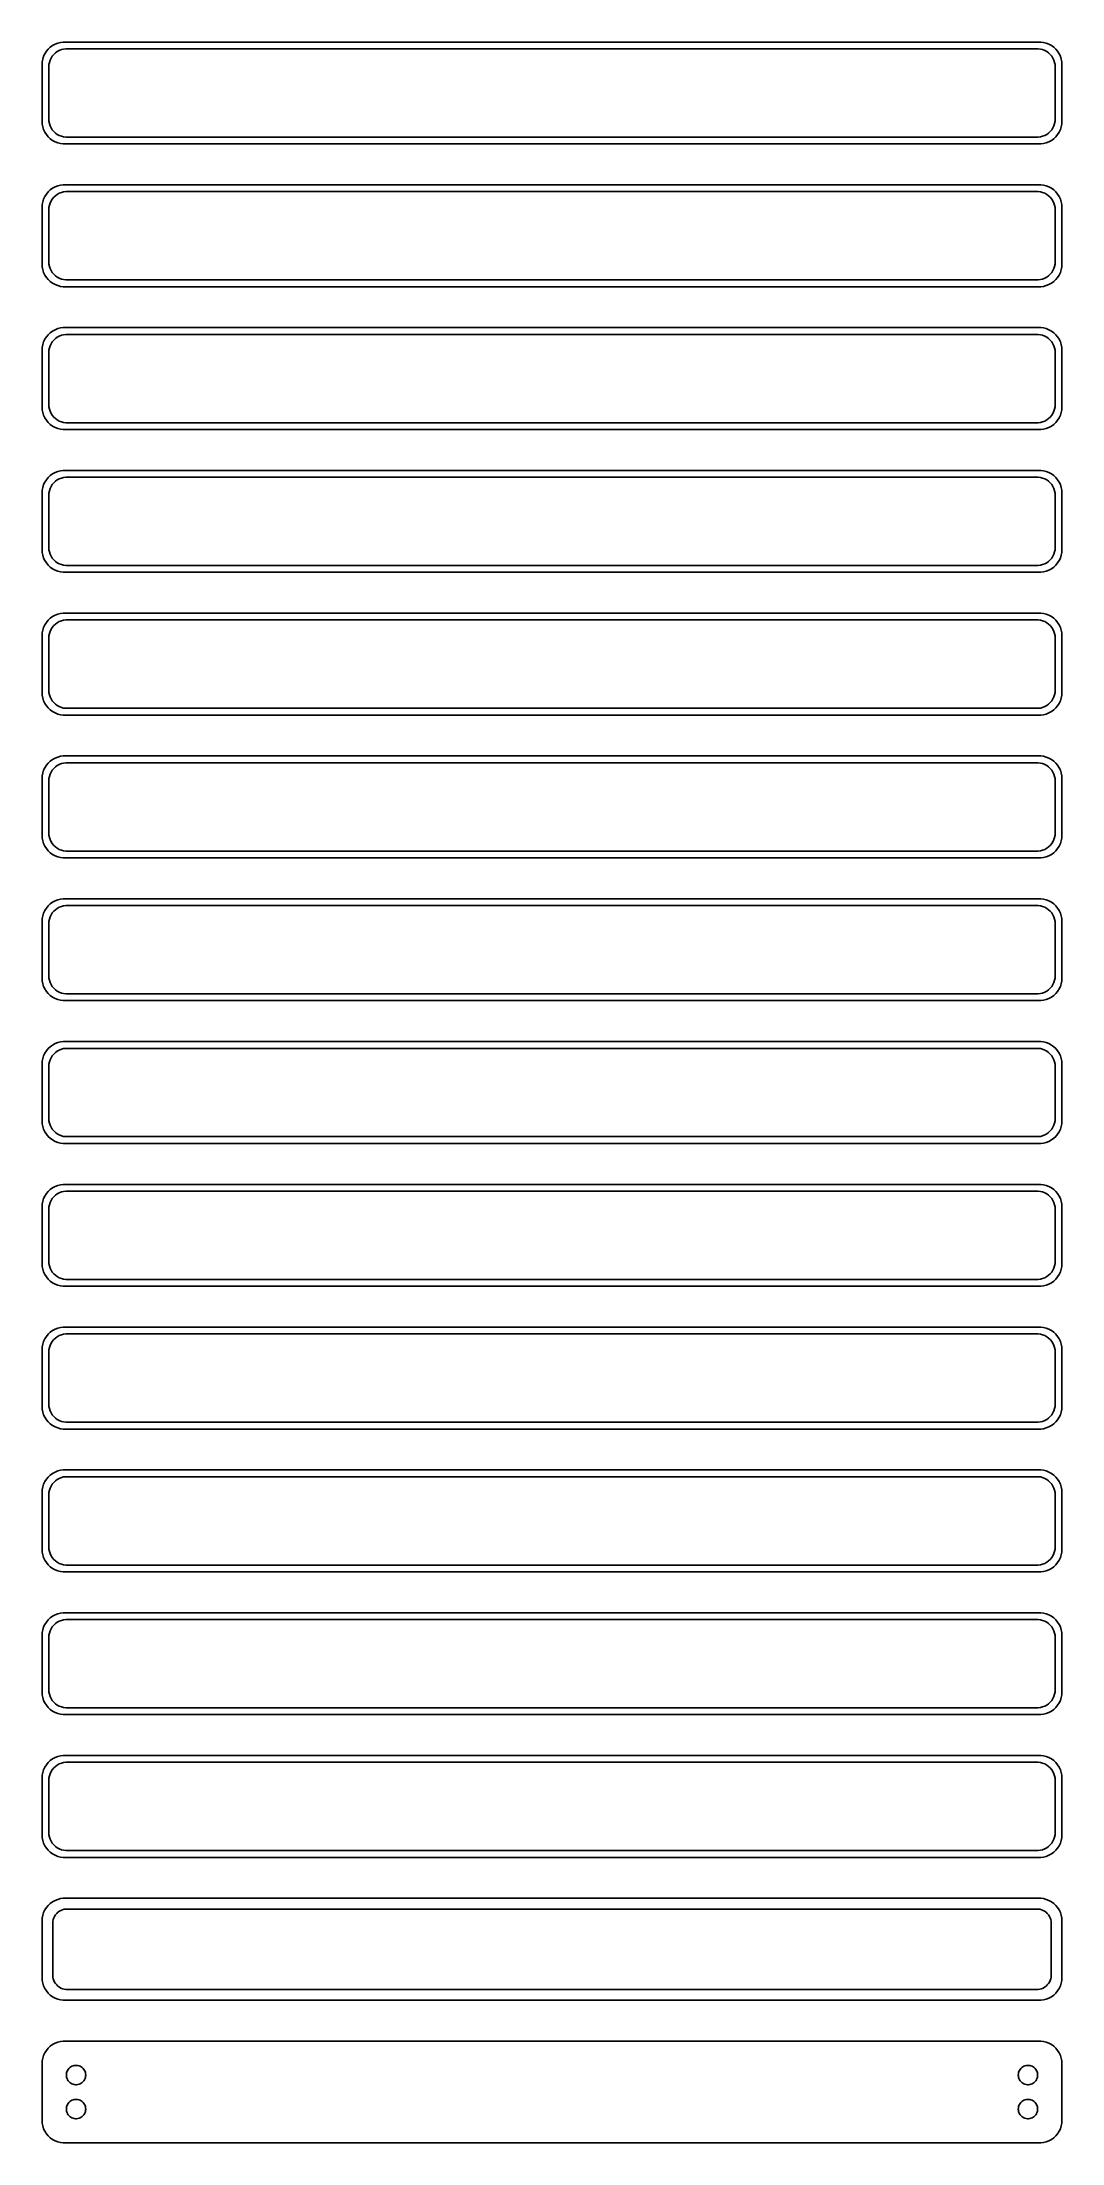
# Model space of a CAD drawing. Header units: metres. Extents: x -112 to 112, y 461 to 925.
import ezdxf

# ---------------------------------------------------------------- set-up
doc = ezdxf.new("R2010")
doc.units = ezdxf.units.M

msp = doc.modelspace()

# ---------------------------------------------------------------- linework, layer by layer
for p, q in [((-111.545, 922.689), (-111.882, 922.159)), ((-111.145, 923.173), (-111.545, 922.689)), ((-110.687, 923.603), (-111.145, 923.173)), ((-110.179, 923.972), (-110.687, 923.603)), ((-109.629, 924.274), (-110.179, 923.972)), ((-109.916, 921.988), (-109.55, 922.332)), ((-109.045, 924.505), (-109.629, 924.274)), ((-109.55, 922.332), (-109.143, 922.627)), ((-109.143, 922.627), (-108.703, 922.869)), ((-108.437, 924.661), (-109.045, 924.505)), ((-108.703, 922.869), (-108.236, 923.054)), ((-107.814, 924.74), (-108.437, 924.661)), ((-108.236, 923.054), (-107.75, 923.179)), ((107.814, 924.74), (-107.814, 924.74)), ((-107.75, 923.179), (-107.251, 923.242)), ((-107.251, 923.242), (107.251, 923.242)), ((107.251, 923.242), (107.75, 923.179)), ((107.75, 923.179), (108.236, 923.054)), ((108.437, 924.661), (107.814, 924.74)), ((108.236, 923.054), (108.703, 922.869)), ((109.045, 924.505), (108.437, 924.661)), ((108.703, 922.869), (109.143, 922.627)), ((109.629, 924.274), (109.045, 924.505)), ((109.143, 922.627), (109.55, 922.332)), ((109.55, 922.332), (109.916, 921.988)), ((110.179, 923.972), (109.629, 924.274)), ((110.687, 923.603), (110.179, 923.972)), ((111.145, 923.173), (110.687, 923.603)), ((111.545, 922.689), (111.145, 923.173)), ((111.882, 922.159), (111.545, 922.689)), ((-112.461, 920.377), (-112.5, 919.75)), ((-112.5, 919.75), (-112.5, 907.25)), ((-112.343, 920.993), (-112.461, 920.377)), ((-112.149, 921.591), (-112.343, 920.993)), ((-111.882, 922.159), (-112.149, 921.591)), ((-111, 919.25), (-110.968, 919.751)), ((-111, 907.75), (-111, 919.25)), ((-110.968, 919.751), (-110.874, 920.245)), ((-110.874, 920.245), (-110.719, 920.722)), ((-110.719, 920.722), (-110.505, 921.177)), ((-110.505, 921.177), (-110.236, 921.601)), ((-110.236, 921.601), (-109.916, 921.988)), ((109.916, 921.988), (110.236, 921.601)), ((110.236, 921.601), (110.505, 921.177)), ((110.505, 921.177), (110.719, 920.722)), ((110.719, 920.722), (110.874, 920.245)), ((110.874, 920.245), (110.968, 919.751)), ((110.968, 919.751), (111, 919.25)), ((111, 919.25), (111, 907.75)), ((112.149, 921.591), (111.882, 922.159)), ((112.343, 920.993), (112.149, 921.591)), ((112.461, 920.377), (112.343, 920.993)), ((112.5, 919.75), (112.461, 920.377)), ((112.5, 907.25), (112.5, 919.75)), ((-112.5, 907.25), (-112.461, 906.623)), ((-112.461, 906.623), (-112.343, 906.007)), ((-112.343, 906.007), (-112.149, 905.409)), ((-112.149, 905.409), (-111.882, 904.841)), ((-111.882, 904.841), (-111.545, 904.311)), ((-111.545, 904.311), (-111.145, 903.827)), ((-111.145, 903.827), (-110.687, 903.397)), ((-110.968, 907.249), (-111, 907.75)), ((-110.874, 906.755), (-110.968, 907.249)), ((-110.719, 906.278), (-110.874, 906.755)), ((-110.505, 905.823), (-110.719, 906.278)), ((-110.236, 905.399), (-110.505, 905.823)), ((-109.916, 905.012), (-110.236, 905.399)), ((-109.55, 904.668), (-109.916, 905.012)), ((-109.143, 904.373), (-109.55, 904.668)), ((-108.703, 904.131), (-109.143, 904.373)), ((-108.236, 903.946), (-108.703, 904.131)), ((-107.75, 903.821), (-108.236, 903.946)), ((-107.251, 903.758), (-107.75, 903.821)), ((107.75, 903.821), (107.251, 903.758)), ((108.236, 903.946), (107.75, 903.821)), ((108.703, 904.131), (108.236, 903.946)), ((109.143, 904.373), (108.703, 904.131)), ((109.55, 904.668), (109.143, 904.373)), ((109.916, 905.012), (109.55, 904.668)), ((110.236, 905.399), (109.916, 905.012)), ((110.505, 905.823), (110.236, 905.399)), ((110.719, 906.278), (110.505, 905.823)), ((110.687, 903.397), (111.145, 903.827)), ((110.874, 906.755), (110.719, 906.278)), ((110.968, 907.249), (110.874, 906.755)), ((111, 907.75), (110.968, 907.249)), ((111.145, 903.827), (111.545, 904.311)), ((111.545, 904.311), (111.882, 904.841)), ((111.882, 904.841), (112.149, 905.409)), ((112.149, 905.409), (112.343, 906.007)), ((112.343, 906.007), (112.461, 906.623)), ((112.461, 906.623), (112.5, 907.25)), ((-110.687, 903.397), (-110.179, 903.028)), ((-110.179, 903.028), (-109.629, 902.726)), ((-109.629, 902.726), (-109.045, 902.495)), ((-109.045, 902.495), (-108.437, 902.339)), ((-108.437, 902.339), (-107.814, 902.26)), ((-107.814, 902.26), (107.814, 902.26)), ((107.251, 903.758), (-107.251, 903.758)), ((107.814, 902.26), (108.437, 902.339)), ((108.437, 902.339), (109.045, 902.495)), ((109.045, 902.495), (109.629, 902.726)), ((109.629, 902.726), (110.179, 903.028)), ((110.179, 903.028), (110.687, 903.397)), ((-112.149, 890.091), (-112.343, 889.493)), ((-111.882, 890.659), (-112.149, 890.091)), ((-111.545, 891.189), (-111.882, 890.659)), ((-111.145, 891.673), (-111.545, 891.189)), ((-110.687, 892.103), (-111.145, 891.673)), ((-110.179, 892.472), (-110.687, 892.103)), ((-110.505, 889.677), (-110.236, 890.101)), ((-110.236, 890.101), (-109.916, 890.488)), ((-109.629, 892.774), (-110.179, 892.472)), ((-109.916, 890.488), (-109.55, 890.832)), ((-109.045, 893.005), (-109.629, 892.774)), ((-109.55, 890.832), (-109.143, 891.127)), ((-109.143, 891.127), (-108.703, 891.369)), ((-108.437, 893.161), (-109.045, 893.005)), ((-108.703, 891.369), (-108.236, 891.554)), ((-107.814, 893.24), (-108.437, 893.161)), ((-108.236, 891.554), (-107.75, 891.679)), ((107.814, 893.24), (-107.814, 893.24)), ((-107.75, 891.679), (-107.251, 891.742)), ((-107.251, 891.742), (107.251, 891.742)), ((107.251, 891.742), (107.75, 891.679)), ((107.75, 891.679), (108.236, 891.554)), ((108.437, 893.161), (107.814, 893.24)), ((108.236, 891.554), (108.703, 891.369)), ((109.045, 893.005), (108.437, 893.161)), ((108.703, 891.369), (109.143, 891.127)), ((109.629, 892.774), (109.045, 893.005)), ((109.143, 891.127), (109.55, 890.832)), ((109.55, 890.832), (109.916, 890.488)), ((110.179, 892.472), (109.629, 892.774)), ((109.916, 890.488), (110.236, 890.101)), ((110.687, 892.103), (110.179, 892.472)), ((110.236, 890.101), (110.505, 889.677)), ((111.145, 891.673), (110.687, 892.103)), ((111.545, 891.189), (111.145, 891.673)), ((111.882, 890.659), (111.545, 891.189)), ((112.149, 890.091), (111.882, 890.659)), ((112.343, 889.493), (112.149, 890.091)), ((-112.461, 888.877), (-112.5, 888.25)), ((-112.5, 888.25), (-112.5, 875.75)), ((-112.343, 889.493), (-112.461, 888.877)), ((-111, 887.75), (-110.968, 888.251)), ((-111, 876.25), (-111, 887.75)), ((-110.968, 888.251), (-110.874, 888.745)), ((-110.874, 888.745), (-110.719, 889.222)), ((-110.719, 889.222), (-110.505, 889.677)), ((110.505, 889.677), (110.719, 889.222)), ((110.719, 889.222), (110.874, 888.745)), ((110.874, 888.745), (110.968, 888.251)), ((110.968, 888.251), (111, 887.75)), ((111, 887.75), (111, 876.25)), ((112.461, 888.877), (112.343, 889.493)), ((112.5, 888.25), (112.461, 888.877)), ((112.5, 875.75), (112.5, 888.25)), ((-110.968, 875.749), (-111, 876.25)), ((111, 876.25), (110.968, 875.749)), ((-112.5, 875.75), (-112.461, 875.123)), ((-112.461, 875.123), (-112.343, 874.507)), ((-112.343, 874.507), (-112.149, 873.909)), ((-112.149, 873.909), (-111.882, 873.341)), ((-111.882, 873.341), (-111.545, 872.811)), ((-111.545, 872.811), (-111.145, 872.327)), ((-111.145, 872.327), (-110.687, 871.897)), ((-110.874, 875.255), (-110.968, 875.749)), ((-110.719, 874.778), (-110.874, 875.255)), ((-110.505, 874.323), (-110.719, 874.778)), ((-110.687, 871.897), (-110.179, 871.528)), ((-110.236, 873.899), (-110.505, 874.323)), ((-109.916, 873.512), (-110.236, 873.899)), ((-110.179, 871.528), (-109.629, 871.226)), ((-109.55, 873.168), (-109.916, 873.512)), ((-109.143, 872.873), (-109.55, 873.168)), ((-108.703, 872.631), (-109.143, 872.873)), ((-108.236, 872.446), (-108.703, 872.631)), ((-107.75, 872.321), (-108.236, 872.446)), ((-107.251, 872.258), (-107.75, 872.321)), ((107.251, 872.258), (-107.251, 872.258)), ((107.75, 872.321), (107.251, 872.258)), ((108.236, 872.446), (107.75, 872.321)), ((108.703, 872.631), (108.236, 872.446)), ((109.143, 872.873), (108.703, 872.631)), ((109.55, 873.168), (109.143, 872.873)), ((109.916, 873.512), (109.55, 873.168)), ((109.629, 871.226), (110.179, 871.528)), ((110.236, 873.899), (109.916, 873.512)), ((110.179, 871.528), (110.687, 871.897)), ((110.505, 874.323), (110.236, 873.899)), ((110.719, 874.778), (110.505, 874.323)), ((110.687, 871.897), (111.145, 872.327)), ((110.874, 875.255), (110.719, 874.778)), ((110.968, 875.749), (110.874, 875.255)), ((111.145, 872.327), (111.545, 872.811)), ((111.545, 872.811), (111.882, 873.341)), ((111.882, 873.341), (112.149, 873.909)), ((112.149, 873.909), (112.343, 874.507)), ((112.343, 874.507), (112.461, 875.123)), ((112.461, 875.123), (112.5, 875.75)), ((-109.629, 871.226), (-109.045, 870.995)), ((-109.045, 870.995), (-108.437, 870.839)), ((-108.437, 870.839), (-107.814, 870.76)), ((-107.814, 870.76), (107.814, 870.76)), ((107.814, 870.76), (108.437, 870.839)), ((108.437, 870.839), (109.045, 870.995)), ((109.045, 870.995), (109.629, 871.226)), ((-112.343, 857.993), (-112.461, 857.377)), ((-112.149, 858.591), (-112.343, 857.993)), ((-111.882, 859.159), (-112.149, 858.591)), ((-111.545, 859.689), (-111.882, 859.159)), ((-111.145, 860.173), (-111.545, 859.689)), ((-110.687, 860.603), (-111.145, 860.173)), ((-110.874, 857.245), (-110.719, 857.722)), ((-110.719, 857.722), (-110.505, 858.177)), ((-110.179, 860.972), (-110.687, 860.603)), ((-110.505, 858.177), (-110.236, 858.601)), ((-110.236, 858.601), (-109.916, 858.988)), ((-109.629, 861.274), (-110.179, 860.972)), ((-109.916, 858.988), (-109.55, 859.332)), ((-109.045, 861.505), (-109.629, 861.274)), ((-109.55, 859.332), (-109.143, 859.627)), ((-109.143, 859.627), (-108.703, 859.869)), ((-108.437, 861.661), (-109.045, 861.505)), ((-108.703, 859.869), (-108.236, 860.054)), ((-107.814, 861.74), (-108.437, 861.661)), ((-108.236, 860.054), (-107.75, 860.179)), ((107.814, 861.74), (-107.814, 861.74)), ((-107.75, 860.179), (-107.251, 860.242)), ((-107.251, 860.242), (107.251, 860.242)), ((107.251, 860.242), (107.75, 860.179)), ((107.75, 860.179), (108.236, 860.054)), ((108.437, 861.661), (107.814, 861.74)), ((108.236, 860.054), (108.703, 859.869)), ((109.045, 861.505), (108.437, 861.661)), ((108.703, 859.869), (109.143, 859.627)), ((109.629, 861.274), (109.045, 861.505)), ((109.143, 859.627), (109.55, 859.332)), ((109.55, 859.332), (109.916, 858.988)), ((110.179, 860.972), (109.629, 861.274)), ((109.916, 858.988), (110.236, 858.601)), ((110.687, 860.603), (110.179, 860.972)), ((110.236, 858.601), (110.505, 858.177)), ((110.505, 858.177), (110.719, 857.722)), ((111.145, 860.173), (110.687, 860.603)), ((110.719, 857.722), (110.874, 857.245)), ((111.545, 859.689), (111.145, 860.173)), ((111.882, 859.159), (111.545, 859.689)), ((112.149, 858.591), (111.882, 859.159)), ((112.343, 857.993), (112.149, 858.591)), ((112.461, 857.377), (112.343, 857.993)), ((-112.461, 857.377), (-112.5, 856.75)), ((-112.5, 856.75), (-112.5, 844.25)), ((-111, 856.25), (-110.968, 856.751)), ((-111, 844.75), (-111, 856.25)), ((-110.968, 856.751), (-110.874, 857.245)), ((110.874, 857.245), (110.968, 856.751)), ((110.968, 856.751), (111, 856.25)), ((111, 856.25), (111, 844.75)), ((112.5, 856.75), (112.461, 857.377)), ((112.5, 844.25), (112.5, 856.75)), ((-112.5, 844.25), (-112.461, 843.623)), ((-112.461, 843.623), (-112.343, 843.007)), ((-110.968, 844.249), (-111, 844.75)), ((-110.874, 843.755), (-110.968, 844.249)), ((-110.719, 843.278), (-110.874, 843.755)), ((110.874, 843.755), (110.719, 843.278)), ((110.968, 844.249), (110.874, 843.755)), ((111, 844.75), (110.968, 844.249)), ((112.343, 843.007), (112.461, 843.623)), ((112.461, 843.623), (112.5, 844.25)), ((-112.343, 843.007), (-112.149, 842.409)), ((-112.149, 842.409), (-111.882, 841.841)), ((-111.882, 841.841), (-111.545, 841.311)), ((-111.545, 841.311), (-111.145, 840.827)), ((-111.145, 840.827), (-110.687, 840.397)), ((-110.505, 842.823), (-110.719, 843.278)), ((-110.687, 840.397), (-110.179, 840.028)), ((-110.236, 842.399), (-110.505, 842.823)), ((-109.916, 842.012), (-110.236, 842.399)), ((-110.179, 840.028), (-109.629, 839.726)), ((-109.55, 841.668), (-109.916, 842.012)), ((-109.629, 839.726), (-109.045, 839.495)), ((-109.143, 841.373), (-109.55, 841.668)), ((-108.703, 841.131), (-109.143, 841.373)), ((-109.045, 839.495), (-108.437, 839.339)), ((-108.236, 840.946), (-108.703, 841.131)), ((-108.437, 839.339), (-107.814, 839.26)), ((-107.75, 840.821), (-108.236, 840.946)), ((-107.814, 839.26), (107.814, 839.26)), ((-107.251, 840.758), (-107.75, 840.821)), ((107.251, 840.758), (-107.251, 840.758)), ((107.75, 840.821), (107.251, 840.758)), ((108.236, 840.946), (107.75, 840.821)), ((107.814, 839.26), (108.437, 839.339)), ((108.703, 841.131), (108.236, 840.946)), ((108.437, 839.339), (109.045, 839.495)), ((109.143, 841.373), (108.703, 841.131)), ((109.045, 839.495), (109.629, 839.726)), ((109.55, 841.668), (109.143, 841.373)), ((109.916, 842.012), (109.55, 841.668)), ((109.629, 839.726), (110.179, 840.028)), ((110.236, 842.399), (109.916, 842.012)), ((110.179, 840.028), (110.687, 840.397)), ((110.505, 842.823), (110.236, 842.399)), ((110.719, 843.278), (110.505, 842.823)), ((110.687, 840.397), (111.145, 840.827)), ((111.145, 840.827), (111.545, 841.311)), ((111.545, 841.311), (111.882, 841.841)), ((111.882, 841.841), (112.149, 842.409)), ((112.149, 842.409), (112.343, 843.007)), ((-109.629, 829.774), (-110.179, 829.472)), ((-109.045, 830.005), (-109.629, 829.774)), ((-108.437, 830.161), (-109.045, 830.005)), ((-107.814, 830.24), (-108.437, 830.161)), ((107.814, 830.24), (-107.814, 830.24)), ((108.437, 830.161), (107.814, 830.24)), ((109.045, 830.005), (108.437, 830.161)), ((109.629, 829.774), (109.045, 830.005)), ((110.179, 829.472), (109.629, 829.774)), ((-112.461, 825.877), (-112.5, 825.25)), ((-112.5, 825.25), (-112.5, 812.75)), ((-112.343, 826.493), (-112.461, 825.877)), ((-112.149, 827.091), (-112.343, 826.493)), ((-111.882, 827.659), (-112.149, 827.091)), ((-111.545, 828.189), (-111.882, 827.659)), ((-111.145, 828.673), (-111.545, 828.189)), ((-110.687, 829.103), (-111.145, 828.673)), ((-111, 824.75), (-110.968, 825.251)), ((-110.968, 825.251), (-110.874, 825.745)), ((-110.874, 825.745), (-110.719, 826.222)), ((-110.719, 826.222), (-110.505, 826.677)), ((-110.179, 829.472), (-110.687, 829.103)), ((-110.505, 826.677), (-110.236, 827.101)), ((-110.236, 827.101), (-109.916, 827.488)), ((-109.916, 827.488), (-109.55, 827.832)), ((-109.55, 827.832), (-109.143, 828.127)), ((-109.143, 828.127), (-108.703, 828.369)), ((-108.703, 828.369), (-108.236, 828.554)), ((-108.236, 828.554), (-107.75, 828.679)), ((-107.75, 828.679), (-107.251, 828.742)), ((-107.251, 828.742), (107.251, 828.742)), ((107.251, 828.742), (107.75, 828.679)), ((107.75, 828.679), (108.236, 828.554)), ((108.236, 828.554), (108.703, 828.369)), ((108.703, 828.369), (109.143, 828.127)), ((109.143, 828.127), (109.55, 827.832)), ((109.55, 827.832), (109.916, 827.488)), ((109.916, 827.488), (110.236, 827.101)), ((110.687, 829.103), (110.179, 829.472)), ((110.236, 827.101), (110.505, 826.677)), ((110.505, 826.677), (110.719, 826.222)), ((111.145, 828.673), (110.687, 829.103)), ((110.719, 826.222), (110.874, 825.745)), ((110.874, 825.745), (110.968, 825.251)), ((110.968, 825.251), (111, 824.75)), ((111.545, 828.189), (111.145, 828.673)), ((111.882, 827.659), (111.545, 828.189)), ((112.149, 827.091), (111.882, 827.659)), ((112.343, 826.493), (112.149, 827.091)), ((112.461, 825.877), (112.343, 826.493)), ((112.5, 825.25), (112.461, 825.877)), ((112.5, 812.75), (112.5, 825.25)), ((-111, 813.25), (-111, 824.75)), ((111, 824.75), (111, 813.25)), ((-112.5, 812.75), (-112.461, 812.123)), ((-112.461, 812.123), (-112.343, 811.507)), ((-112.343, 811.507), (-112.149, 810.909)), ((-110.968, 812.749), (-111, 813.25)), ((-110.874, 812.255), (-110.968, 812.749)), ((-110.719, 811.778), (-110.874, 812.255)), ((-110.505, 811.323), (-110.719, 811.778)), ((-110.236, 810.899), (-110.505, 811.323)), ((110.505, 811.323), (110.236, 810.899)), ((110.719, 811.778), (110.505, 811.323)), ((110.874, 812.255), (110.719, 811.778)), ((110.968, 812.749), (110.874, 812.255)), ((111, 813.25), (110.968, 812.749)), ((112.149, 810.909), (112.343, 811.507)), ((112.343, 811.507), (112.461, 812.123)), ((112.461, 812.123), (112.5, 812.75)), ((-112.149, 810.909), (-111.882, 810.341)), ((-111.882, 810.341), (-111.545, 809.811)), ((-111.545, 809.811), (-111.145, 809.327)), ((-111.145, 809.327), (-110.687, 808.897)), ((-110.687, 808.897), (-110.179, 808.528)), ((-109.916, 810.512), (-110.236, 810.899)), ((-110.179, 808.528), (-109.629, 808.226)), ((-109.55, 810.168), (-109.916, 810.512)), ((-109.629, 808.226), (-109.045, 807.995)), ((-109.143, 809.873), (-109.55, 810.168)), ((-108.703, 809.631), (-109.143, 809.873)), ((-109.045, 807.995), (-108.437, 807.839)), ((-108.236, 809.446), (-108.703, 809.631)), ((-108.437, 807.839), (-107.814, 807.76)), ((-107.75, 809.321), (-108.236, 809.446)), ((-107.814, 807.76), (107.814, 807.76)), ((-107.251, 809.258), (-107.75, 809.321)), ((107.251, 809.258), (-107.251, 809.258)), ((107.75, 809.321), (107.251, 809.258)), ((108.236, 809.446), (107.75, 809.321)), ((107.814, 807.76), (108.437, 807.839)), ((108.703, 809.631), (108.236, 809.446)), ((108.437, 807.839), (109.045, 807.995)), ((109.143, 809.873), (108.703, 809.631)), ((109.045, 807.995), (109.629, 808.226)), ((109.55, 810.168), (109.143, 809.873)), ((109.916, 810.512), (109.55, 810.168)), ((109.629, 808.226), (110.179, 808.528)), ((110.236, 810.899), (109.916, 810.512)), ((110.179, 808.528), (110.687, 808.897)), ((110.687, 808.897), (111.145, 809.327)), ((111.145, 809.327), (111.545, 809.811)), ((111.545, 809.811), (111.882, 810.341)), ((111.882, 810.341), (112.149, 810.909)), ((-110.687, 797.603), (-111.145, 797.173)), ((-110.179, 797.972), (-110.687, 797.603)), ((-109.629, 798.274), (-110.179, 797.972)), ((-109.045, 798.505), (-109.629, 798.274)), ((-108.437, 798.661), (-109.045, 798.505)), ((-107.814, 798.74), (-108.437, 798.661)), ((107.814, 798.74), (-107.814, 798.74)), ((-107.75, 797.179), (-107.251, 797.242)), ((-107.251, 797.242), (107.251, 797.242)), ((107.251, 797.242), (107.75, 797.179)), ((108.437, 798.661), (107.814, 798.74)), ((109.045, 798.505), (108.437, 798.661)), ((109.629, 798.274), (109.045, 798.505)), ((110.179, 797.972), (109.629, 798.274)), ((110.687, 797.603), (110.179, 797.972)), ((111.145, 797.173), (110.687, 797.603)), ((-112.461, 794.377), (-112.5, 793.75)), ((-112.5, 793.75), (-112.5, 781.25)), ((-112.343, 794.993), (-112.461, 794.377)), ((-112.149, 795.591), (-112.343, 794.993)), ((-111.882, 796.159), (-112.149, 795.591)), ((-111.545, 796.689), (-111.882, 796.159)), ((-111.145, 797.173), (-111.545, 796.689)), ((-111, 793.25), (-110.968, 793.751)), ((-111, 781.75), (-111, 793.25)), ((-110.968, 793.751), (-110.874, 794.245)), ((-110.874, 794.245), (-110.719, 794.722)), ((-110.719, 794.722), (-110.505, 795.177)), ((-110.505, 795.177), (-110.236, 795.601)), ((-110.236, 795.601), (-109.916, 795.988)), ((-109.916, 795.988), (-109.55, 796.332)), ((-109.55, 796.332), (-109.143, 796.627)), ((-109.143, 796.627), (-108.703, 796.869)), ((-108.703, 796.869), (-108.236, 797.054)), ((-108.236, 797.054), (-107.75, 797.179)), ((107.75, 797.179), (108.236, 797.054)), ((108.236, 797.054), (108.703, 796.869)), ((108.703, 796.869), (109.143, 796.627)), ((109.143, 796.627), (109.55, 796.332)), ((109.55, 796.332), (109.916, 795.988)), ((109.916, 795.988), (110.236, 795.601)), ((110.236, 795.601), (110.505, 795.177)), ((110.505, 795.177), (110.719, 794.722)), ((110.719, 794.722), (110.874, 794.245)), ((110.874, 794.245), (110.968, 793.751)), ((110.968, 793.751), (111, 793.25)), ((111, 793.25), (111, 781.75)), ((111.545, 796.689), (111.145, 797.173)), ((111.882, 796.159), (111.545, 796.689)), ((112.149, 795.591), (111.882, 796.159)), ((112.343, 794.993), (112.149, 795.591)), ((112.461, 794.377), (112.343, 794.993)), ((112.5, 793.75), (112.461, 794.377)), ((112.5, 781.25), (112.5, 793.75)), ((-112.5, 781.25), (-112.461, 780.623)), ((-112.461, 780.623), (-112.343, 780.007)), ((-112.343, 780.007), (-112.149, 779.409)), ((-112.149, 779.409), (-111.882, 778.841)), ((-111.882, 778.841), (-111.545, 778.311)), ((-110.968, 781.249), (-111, 781.75)), ((-110.874, 780.755), (-110.968, 781.249)), ((-110.719, 780.278), (-110.874, 780.755)), ((-110.505, 779.823), (-110.719, 780.278)), ((-110.236, 779.399), (-110.505, 779.823)), ((-109.916, 779.012), (-110.236, 779.399)), ((-109.55, 778.668), (-109.916, 779.012)), ((-109.143, 778.373), (-109.55, 778.668)), ((109.55, 778.668), (109.143, 778.373)), ((109.916, 779.012), (109.55, 778.668)), ((110.236, 779.399), (109.916, 779.012)), ((110.505, 779.823), (110.236, 779.399)), ((110.719, 780.278), (110.505, 779.823)), ((110.874, 780.755), (110.719, 780.278)), ((110.968, 781.249), (110.874, 780.755)), ((111, 781.75), (110.968, 781.249)), ((111.545, 778.311), (111.882, 778.841)), ((111.882, 778.841), (112.149, 779.409)), ((112.149, 779.409), (112.343, 780.007)), ((112.343, 780.007), (112.461, 780.623)), ((112.461, 780.623), (112.5, 781.25)), ((-111.545, 778.311), (-111.145, 777.827)), ((-111.145, 777.827), (-110.687, 777.397)), ((-110.687, 777.397), (-110.179, 777.028)), ((-110.179, 777.028), (-109.629, 776.726)), ((-109.629, 776.726), (-109.045, 776.495)), ((-108.703, 778.131), (-109.143, 778.373)), ((-109.045, 776.495), (-108.437, 776.339)), ((-108.236, 777.946), (-108.703, 778.131)), ((-108.437, 776.339), (-107.814, 776.26)), ((-107.75, 777.821), (-108.236, 777.946)), ((-107.814, 776.26), (107.814, 776.26)), ((-107.251, 777.758), (-107.75, 777.821)), ((107.251, 777.758), (-107.251, 777.758)), ((107.75, 777.821), (107.251, 777.758)), ((108.236, 777.946), (107.75, 777.821)), ((107.814, 776.26), (108.437, 776.339)), ((108.703, 778.131), (108.236, 777.946)), ((108.437, 776.339), (109.045, 776.495)), ((109.143, 778.373), (108.703, 778.131)), ((109.045, 776.495), (109.629, 776.726)), ((109.629, 776.726), (110.179, 777.028)), ((110.179, 777.028), (110.687, 777.397)), ((110.687, 777.397), (111.145, 777.827)), ((111.145, 777.827), (111.545, 778.311)), ((-111.545, 765.189), (-111.882, 764.659)), ((-111.145, 765.673), (-111.545, 765.189)), ((-110.687, 766.103), (-111.145, 765.673)), ((-110.179, 766.472), (-110.687, 766.103)), ((-109.629, 766.774), (-110.179, 766.472)), ((-109.916, 764.488), (-109.55, 764.832)), ((-109.045, 767.005), (-109.629, 766.774)), ((-109.55, 764.832), (-109.143, 765.127)), ((-109.143, 765.127), (-108.703, 765.369)), ((-108.437, 767.161), (-109.045, 767.005)), ((-108.703, 765.369), (-108.236, 765.554)), ((-107.814, 767.24), (-108.437, 767.161)), ((-108.236, 765.554), (-107.75, 765.679)), ((107.814, 767.24), (-107.814, 767.24)), ((-107.75, 765.679), (-107.251, 765.742)), ((-107.251, 765.742), (107.251, 765.742)), ((107.251, 765.742), (107.75, 765.679)), ((107.75, 765.679), (108.236, 765.554)), ((108.437, 767.161), (107.814, 767.24)), ((108.236, 765.554), (108.703, 765.369)), ((109.045, 767.005), (108.437, 767.161)), ((108.703, 765.369), (109.143, 765.127)), ((109.629, 766.774), (109.045, 767.005)), ((109.143, 765.127), (109.55, 764.832)), ((109.55, 764.832), (109.916, 764.488)), ((110.179, 766.472), (109.629, 766.774)), ((110.687, 766.103), (110.179, 766.472)), ((111.145, 765.673), (110.687, 766.103)), ((111.545, 765.189), (111.145, 765.673)), ((111.882, 764.659), (111.545, 765.189)), ((-112.461, 762.877), (-112.5, 762.25)), ((-112.5, 762.25), (-112.5, 749.75)), ((-112.343, 763.493), (-112.461, 762.877)), ((-112.149, 764.091), (-112.343, 763.493)), ((-111.882, 764.659), (-112.149, 764.091)), ((-111, 761.75), (-110.968, 762.251)), ((-111, 750.25), (-111, 761.75)), ((-110.968, 762.251), (-110.874, 762.745)), ((-110.874, 762.745), (-110.719, 763.222)), ((-110.719, 763.222), (-110.505, 763.677)), ((-110.505, 763.677), (-110.236, 764.101)), ((-110.236, 764.101), (-109.916, 764.488)), ((109.916, 764.488), (110.236, 764.101)), ((110.236, 764.101), (110.505, 763.677)), ((110.505, 763.677), (110.719, 763.222)), ((110.719, 763.222), (110.874, 762.745)), ((110.874, 762.745), (110.968, 762.251)), ((110.968, 762.251), (111, 761.75)), ((111, 761.75), (111, 750.25)), ((112.149, 764.091), (111.882, 764.659)), ((112.343, 763.493), (112.149, 764.091)), ((112.461, 762.877), (112.343, 763.493)), ((112.5, 762.25), (112.461, 762.877)), ((112.5, 749.75), (112.5, 762.25)), ((-112.5, 749.75), (-112.461, 749.123)), ((-112.461, 749.123), (-112.343, 748.507)), ((-112.343, 748.507), (-112.149, 747.909)), ((-112.149, 747.909), (-111.882, 747.341)), ((-111.882, 747.341), (-111.545, 746.811)), ((-111.545, 746.811), (-111.145, 746.327)), ((-111.145, 746.327), (-110.687, 745.897)), ((-110.968, 749.749), (-111, 750.25)), ((-110.874, 749.255), (-110.968, 749.749)), ((-110.719, 748.778), (-110.874, 749.255)), ((-110.505, 748.323), (-110.719, 748.778)), ((-110.236, 747.899), (-110.505, 748.323)), ((-109.916, 747.512), (-110.236, 747.899)), ((-109.55, 747.168), (-109.916, 747.512)), ((-109.143, 746.873), (-109.55, 747.168)), ((-108.703, 746.631), (-109.143, 746.873)), ((-108.236, 746.446), (-108.703, 746.631)), ((-107.75, 746.321), (-108.236, 746.446)), ((-107.251, 746.258), (-107.75, 746.321)), ((107.251, 746.258), (-107.251, 746.258)), ((107.75, 746.321), (107.251, 746.258)), ((108.236, 746.446), (107.75, 746.321)), ((108.703, 746.631), (108.236, 746.446)), ((109.143, 746.873), (108.703, 746.631)), ((109.55, 747.168), (109.143, 746.873)), ((109.916, 747.512), (109.55, 747.168)), ((110.236, 747.899), (109.916, 747.512)), ((110.505, 748.323), (110.236, 747.899)), ((110.719, 748.778), (110.505, 748.323)), ((110.687, 745.897), (111.145, 746.327)), ((110.874, 749.255), (110.719, 748.778)), ((110.968, 749.749), (110.874, 749.255)), ((111, 750.25), (110.968, 749.749)), ((111.145, 746.327), (111.545, 746.811)), ((111.545, 746.811), (111.882, 747.341)), ((111.882, 747.341), (112.149, 747.909)), ((112.149, 747.909), (112.343, 748.507)), ((112.343, 748.507), (112.461, 749.123)), ((112.461, 749.123), (112.5, 749.75)), ((-110.687, 745.897), (-110.179, 745.528)), ((-110.179, 745.528), (-109.629, 745.226)), ((-109.629, 745.226), (-109.045, 744.995)), ((-109.045, 744.995), (-108.437, 744.839)), ((-108.437, 744.839), (-107.814, 744.76)), ((-107.814, 744.76), (107.814, 744.76)), ((107.814, 744.76), (108.437, 744.839)), ((108.437, 744.839), (109.045, 744.995)), ((109.045, 744.995), (109.629, 745.226)), ((109.629, 745.226), (110.179, 745.528)), ((110.179, 745.528), (110.687, 745.897)), ((-112.149, 732.591), (-112.343, 731.993)), ((-111.882, 733.159), (-112.149, 732.591)), ((-111.545, 733.689), (-111.882, 733.159)), ((-111.145, 734.173), (-111.545, 733.689)), ((-110.687, 734.603), (-111.145, 734.173)), ((-110.179, 734.972), (-110.687, 734.603)), ((-110.505, 732.177), (-110.236, 732.601)), ((-110.236, 732.601), (-109.916, 732.988)), ((-109.629, 735.274), (-110.179, 734.972)), ((-109.916, 732.988), (-109.55, 733.332)), ((-109.045, 735.505), (-109.629, 735.274)), ((-109.55, 733.332), (-109.143, 733.627)), ((-109.143, 733.627), (-108.703, 733.869)), ((-108.437, 735.661), (-109.045, 735.505)), ((-108.703, 733.869), (-108.236, 734.054)), ((-107.814, 735.74), (-108.437, 735.661)), ((-108.236, 734.054), (-107.75, 734.179)), ((107.814, 735.74), (-107.814, 735.74)), ((-107.75, 734.179), (-107.251, 734.242)), ((-107.251, 734.242), (107.251, 734.242)), ((107.251, 734.242), (107.75, 734.179)), ((107.75, 734.179), (108.236, 734.054)), ((108.437, 735.661), (107.814, 735.74)), ((108.236, 734.054), (108.703, 733.869)), ((109.045, 735.505), (108.437, 735.661)), ((108.703, 733.869), (109.143, 733.627)), ((109.629, 735.274), (109.045, 735.505)), ((109.143, 733.627), (109.55, 733.332)), ((109.55, 733.332), (109.916, 732.988)), ((110.179, 734.972), (109.629, 735.274)), ((109.916, 732.988), (110.236, 732.601)), ((110.687, 734.603), (110.179, 734.972)), ((110.236, 732.601), (110.505, 732.177)), ((111.145, 734.173), (110.687, 734.603)), ((111.545, 733.689), (111.145, 734.173)), ((111.882, 733.159), (111.545, 733.689)), ((112.149, 732.591), (111.882, 733.159)), ((112.343, 731.993), (112.149, 732.591)), ((-112.461, 731.377), (-112.5, 730.75)), ((-112.5, 730.75), (-112.5, 718.25)), ((-112.343, 731.993), (-112.461, 731.377)), ((-111, 730.25), (-110.968, 730.751)), ((-111, 718.75), (-111, 730.25)), ((-110.968, 730.751), (-110.874, 731.245)), ((-110.874, 731.245), (-110.719, 731.722)), ((-110.719, 731.722), (-110.505, 732.177)), ((110.505, 732.177), (110.719, 731.722)), ((110.719, 731.722), (110.874, 731.245)), ((110.874, 731.245), (110.968, 730.751)), ((110.968, 730.751), (111, 730.25)), ((111, 730.25), (111, 718.75)), ((112.461, 731.377), (112.343, 731.993)), ((112.5, 730.75), (112.461, 731.377)), ((112.5, 718.25), (112.5, 730.75)), ((-110.968, 718.249), (-111, 718.75)), ((111, 718.75), (110.968, 718.249)), ((-112.5, 718.25), (-112.461, 717.623)), ((-112.461, 717.623), (-112.343, 717.007)), ((-112.343, 717.007), (-112.149, 716.409)), ((-112.149, 716.409), (-111.882, 715.841)), ((-111.882, 715.841), (-111.545, 715.311)), ((-111.545, 715.311), (-111.145, 714.827)), ((-111.145, 714.827), (-110.687, 714.397)), ((-110.874, 717.755), (-110.968, 718.249)), ((-110.719, 717.278), (-110.874, 717.755)), ((-110.505, 716.823), (-110.719, 717.278)), ((-110.687, 714.397), (-110.179, 714.028)), ((-110.236, 716.399), (-110.505, 716.823)), ((-109.916, 716.012), (-110.236, 716.399)), ((-110.179, 714.028), (-109.629, 713.726)), ((-109.55, 715.668), (-109.916, 716.012)), ((-109.143, 715.373), (-109.55, 715.668)), ((-108.703, 715.131), (-109.143, 715.373)), ((-108.236, 714.946), (-108.703, 715.131)), ((-107.75, 714.821), (-108.236, 714.946)), ((-107.251, 714.758), (-107.75, 714.821)), ((107.251, 714.758), (-107.251, 714.758)), ((107.75, 714.821), (107.251, 714.758)), ((108.236, 714.946), (107.75, 714.821)), ((108.703, 715.131), (108.236, 714.946)), ((109.143, 715.373), (108.703, 715.131)), ((109.55, 715.668), (109.143, 715.373)), ((109.916, 716.012), (109.55, 715.668)), ((109.629, 713.726), (110.179, 714.028)), ((110.236, 716.399), (109.916, 716.012)), ((110.179, 714.028), (110.687, 714.397)), ((110.505, 716.823), (110.236, 716.399)), ((110.719, 717.278), (110.505, 716.823)), ((110.687, 714.397), (111.145, 714.827)), ((110.874, 717.755), (110.719, 717.278)), ((110.968, 718.249), (110.874, 717.755)), ((111.145, 714.827), (111.545, 715.311)), ((111.545, 715.311), (111.882, 715.841)), ((111.882, 715.841), (112.149, 716.409)), ((112.149, 716.409), (112.343, 717.007)), ((112.343, 717.007), (112.461, 717.623)), ((112.461, 717.623), (112.5, 718.25)), ((-109.629, 713.726), (-109.045, 713.495)), ((-109.045, 713.495), (-108.437, 713.339)), ((-108.437, 713.339), (-107.814, 713.26)), ((-107.814, 713.26), (107.814, 713.26)), ((107.814, 713.26), (108.437, 713.339)), ((108.437, 713.339), (109.045, 713.495)), ((109.045, 713.495), (109.629, 713.726)), ((-112.461, 699.877), (-112.5, 699.25)), ((-112.343, 700.493), (-112.461, 699.877)), ((-112.149, 701.091), (-112.343, 700.493)), ((-111.882, 701.659), (-112.149, 701.091)), ((-111.545, 702.189), (-111.882, 701.659)), ((-111.145, 702.673), (-111.545, 702.189)), ((-110.687, 703.103), (-111.145, 702.673)), ((-110.874, 699.745), (-110.719, 700.222)), ((-110.719, 700.222), (-110.505, 700.677)), ((-110.179, 703.472), (-110.687, 703.103)), ((-110.505, 700.677), (-110.236, 701.101)), ((-110.236, 701.101), (-109.916, 701.488)), ((-109.629, 703.774), (-110.179, 703.472)), ((-109.916, 701.488), (-109.55, 701.832)), ((-109.045, 704.005), (-109.629, 703.774)), ((-109.55, 701.832), (-109.143, 702.127)), ((-109.143, 702.127), (-108.703, 702.369)), ((-108.437, 704.161), (-109.045, 704.005)), ((-108.703, 702.369), (-108.236, 702.554)), ((-107.814, 704.24), (-108.437, 704.161)), ((-108.236, 702.554), (-107.75, 702.679)), ((107.814, 704.24), (-107.814, 704.24)), ((-107.75, 702.679), (-107.251, 702.742)), ((-107.251, 702.742), (107.251, 702.742)), ((107.251, 702.742), (107.75, 702.679)), ((107.75, 702.679), (108.236, 702.554)), ((108.437, 704.161), (107.814, 704.24)), ((108.236, 702.554), (108.703, 702.369)), ((109.045, 704.005), (108.437, 704.161)), ((108.703, 702.369), (109.143, 702.127)), ((109.629, 703.774), (109.045, 704.005)), ((109.143, 702.127), (109.55, 701.832)), ((109.55, 701.832), (109.916, 701.488)), ((110.179, 703.472), (109.629, 703.774)), ((109.916, 701.488), (110.236, 701.101)), ((110.687, 703.103), (110.179, 703.472)), ((110.236, 701.101), (110.505, 700.677)), ((110.505, 700.677), (110.719, 700.222)), ((111.145, 702.673), (110.687, 703.103)), ((110.719, 700.222), (110.874, 699.745)), ((111.545, 702.189), (111.145, 702.673)), ((111.882, 701.659), (111.545, 702.189)), ((112.149, 701.091), (111.882, 701.659)), ((112.343, 700.493), (112.149, 701.091)), ((112.461, 699.877), (112.343, 700.493)), ((112.5, 699.25), (112.461, 699.877)), ((-112.5, 699.25), (-112.5, 686.75)), ((-111, 698.75), (-110.968, 699.251)), ((-111, 687.25), (-111, 698.75)), ((-110.968, 699.251), (-110.874, 699.745)), ((110.874, 699.745), (110.968, 699.251)), ((110.968, 699.251), (111, 698.75)), ((111, 698.75), (111, 687.25)), ((112.5, 686.75), (112.5, 699.25)), ((-112.5, 686.75), (-112.461, 686.123)), ((-112.461, 686.123), (-112.343, 685.507)), ((-110.968, 686.749), (-111, 687.25)), ((-110.874, 686.255), (-110.968, 686.749)), ((-110.719, 685.778), (-110.874, 686.255)), ((110.874, 686.255), (110.719, 685.778)), ((110.968, 686.749), (110.874, 686.255)), ((111, 687.25), (110.968, 686.749)), ((112.343, 685.507), (112.461, 686.123)), ((112.461, 686.123), (112.5, 686.75)), ((-112.343, 685.507), (-112.149, 684.909)), ((-112.149, 684.909), (-111.882, 684.341)), ((-111.882, 684.341), (-111.545, 683.811)), ((-111.545, 683.811), (-111.145, 683.327)), ((-111.145, 683.327), (-110.687, 682.897)), ((-110.505, 685.323), (-110.719, 685.778)), ((-110.687, 682.897), (-110.179, 682.528)), ((-110.236, 684.899), (-110.505, 685.323)), ((-109.916, 684.512), (-110.236, 684.899)), ((-110.179, 682.528), (-109.629, 682.226)), ((-109.55, 684.168), (-109.916, 684.512)), ((-109.629, 682.226), (-109.045, 681.995)), ((-109.143, 683.873), (-109.55, 684.168)), ((-108.703, 683.631), (-109.143, 683.873)), ((-109.045, 681.995), (-108.437, 681.839)), ((-108.236, 683.446), (-108.703, 683.631)), ((-108.437, 681.839), (-107.814, 681.76)), ((-107.75, 683.321), (-108.236, 683.446)), ((-107.814, 681.76), (107.814, 681.76)), ((-107.251, 683.258), (-107.75, 683.321)), ((107.251, 683.258), (-107.251, 683.258)), ((107.75, 683.321), (107.251, 683.258)), ((108.236, 683.446), (107.75, 683.321)), ((107.814, 681.76), (108.437, 681.839)), ((108.703, 683.631), (108.236, 683.446)), ((108.437, 681.839), (109.045, 681.995)), ((109.143, 683.873), (108.703, 683.631)), ((109.045, 681.995), (109.629, 682.226)), ((109.55, 684.168), (109.143, 683.873)), ((109.916, 684.512), (109.55, 684.168)), ((109.629, 682.226), (110.179, 682.528)), ((110.236, 684.899), (109.916, 684.512)), ((110.179, 682.528), (110.687, 682.897)), ((110.505, 685.323), (110.236, 684.899)), ((110.719, 685.778), (110.505, 685.323)), ((110.687, 682.897), (111.145, 683.327)), ((111.145, 683.327), (111.545, 683.811)), ((111.545, 683.811), (111.882, 684.341)), ((111.882, 684.341), (112.149, 684.909)), ((112.149, 684.909), (112.343, 685.507)), ((-109.629, 672.274), (-110.179, 671.972)), ((-109.045, 672.505), (-109.629, 672.274)), ((-108.437, 672.661), (-109.045, 672.505)), ((-107.814, 672.74), (-108.437, 672.661)), ((107.814, 672.74), (-107.814, 672.74)), ((108.437, 672.661), (107.814, 672.74)), ((109.045, 672.505), (108.437, 672.661)), ((109.629, 672.274), (109.045, 672.505)), ((110.179, 671.972), (109.629, 672.274)), ((-112.461, 668.377), (-112.5, 667.75)), ((-112.5, 667.75), (-112.5, 655.25)), ((-112.343, 668.993), (-112.461, 668.377)), ((-112.149, 669.591), (-112.343, 668.993)), ((-111.882, 670.159), (-112.149, 669.591)), ((-111.545, 670.689), (-111.882, 670.159)), ((-111.145, 671.173), (-111.545, 670.689)), ((-110.687, 671.603), (-111.145, 671.173)), ((-111, 667.25), (-110.968, 667.751)), ((-110.968, 667.751), (-110.874, 668.245)), ((-110.874, 668.245), (-110.719, 668.722)), ((-110.719, 668.722), (-110.505, 669.177)), ((-110.179, 671.972), (-110.687, 671.603)), ((-110.505, 669.177), (-110.236, 669.601)), ((-110.236, 669.601), (-109.916, 669.988)), ((-109.916, 669.988), (-109.55, 670.332)), ((-109.55, 670.332), (-109.143, 670.627)), ((-109.143, 670.627), (-108.703, 670.869)), ((-108.703, 670.869), (-108.236, 671.054)), ((-108.236, 671.054), (-107.75, 671.179)), ((-107.75, 671.179), (-107.251, 671.242)), ((-107.251, 671.242), (107.251, 671.242)), ((107.251, 671.242), (107.75, 671.179)), ((107.75, 671.179), (108.236, 671.054)), ((108.236, 671.054), (108.703, 670.869)), ((108.703, 670.869), (109.143, 670.627)), ((109.143, 670.627), (109.55, 670.332)), ((109.55, 670.332), (109.916, 669.988)), ((109.916, 669.988), (110.236, 669.601)), ((110.687, 671.603), (110.179, 671.972)), ((110.236, 669.601), (110.505, 669.177)), ((110.505, 669.177), (110.719, 668.722)), ((111.145, 671.173), (110.687, 671.603)), ((110.719, 668.722), (110.874, 668.245)), ((110.874, 668.245), (110.968, 667.751)), ((110.968, 667.751), (111, 667.25)), ((111.545, 670.689), (111.145, 671.173)), ((111.882, 670.159), (111.545, 670.689)), ((112.149, 669.591), (111.882, 670.159)), ((112.343, 668.993), (112.149, 669.591)), ((112.461, 668.377), (112.343, 668.993)), ((112.5, 667.75), (112.461, 668.377)), ((112.5, 655.25), (112.5, 667.75)), ((-111, 655.75), (-111, 667.25)), ((111, 667.25), (111, 655.75)), ((-112.5, 655.25), (-112.461, 654.623)), ((-112.461, 654.623), (-112.343, 654.007)), ((-112.343, 654.007), (-112.149, 653.409)), ((-110.968, 655.249), (-111, 655.75)), ((-110.874, 654.755), (-110.968, 655.249)), ((-110.719, 654.278), (-110.874, 654.755)), ((-110.505, 653.823), (-110.719, 654.278)), ((-110.236, 653.399), (-110.505, 653.823)), ((110.505, 653.823), (110.236, 653.399)), ((110.719, 654.278), (110.505, 653.823)), ((110.874, 654.755), (110.719, 654.278)), ((110.968, 655.249), (110.874, 654.755)), ((111, 655.75), (110.968, 655.249)), ((112.149, 653.409), (112.343, 654.007)), ((112.343, 654.007), (112.461, 654.623)), ((112.461, 654.623), (112.5, 655.25)), ((-112.149, 653.409), (-111.882, 652.841)), ((-111.882, 652.841), (-111.545, 652.311)), ((-111.545, 652.311), (-111.145, 651.827)), ((-111.145, 651.827), (-110.687, 651.397)), ((-110.687, 651.397), (-110.179, 651.028)), ((-109.916, 653.012), (-110.236, 653.399)), ((-110.179, 651.028), (-109.629, 650.726)), ((-109.55, 652.668), (-109.916, 653.012)), ((-109.629, 650.726), (-109.045, 650.495)), ((-109.143, 652.373), (-109.55, 652.668)), ((-108.703, 652.131), (-109.143, 652.373)), ((-109.045, 650.495), (-108.437, 650.339)), ((-108.236, 651.946), (-108.703, 652.131)), ((-108.437, 650.339), (-107.814, 650.26)), ((-107.75, 651.821), (-108.236, 651.946)), ((-107.814, 650.26), (107.814, 650.26)), ((-107.251, 651.758), (-107.75, 651.821)), ((107.251, 651.758), (-107.251, 651.758)), ((107.75, 651.821), (107.251, 651.758)), ((108.236, 651.946), (107.75, 651.821)), ((107.814, 650.26), (108.437, 650.339)), ((108.703, 652.131), (108.236, 651.946)), ((108.437, 650.339), (109.045, 650.495)), ((109.143, 652.373), (108.703, 652.131)), ((109.045, 650.495), (109.629, 650.726)), ((109.55, 652.668), (109.143, 652.373)), ((109.916, 653.012), (109.55, 652.668)), ((109.629, 650.726), (110.179, 651.028)), ((110.236, 653.399), (109.916, 653.012)), ((110.179, 651.028), (110.687, 651.397)), ((110.687, 651.397), (111.145, 651.827)), ((111.145, 651.827), (111.545, 652.311)), ((111.545, 652.311), (111.882, 652.841)), ((111.882, 652.841), (112.149, 653.409)), ((-111.145, 639.673), (-111.545, 639.189)), ((-110.687, 640.103), (-111.145, 639.673)), ((-110.179, 640.472), (-110.687, 640.103)), ((-109.629, 640.774), (-110.179, 640.472)), ((-109.045, 641.005), (-109.629, 640.774)), ((-108.437, 641.161), (-109.045, 641.005)), ((-107.814, 641.24), (-108.437, 641.161)), ((-108.236, 639.554), (-107.75, 639.679)), ((107.814, 641.24), (-107.814, 641.24)), ((-107.75, 639.679), (-107.251, 639.742)), ((-107.251, 639.742), (107.251, 639.742)), ((107.251, 639.742), (107.75, 639.679)), ((107.75, 639.679), (108.236, 639.554)), ((108.437, 641.161), (107.814, 641.24)), ((109.045, 641.005), (108.437, 641.161)), ((109.629, 640.774), (109.045, 641.005)), ((110.179, 640.472), (109.629, 640.774)), ((110.687, 640.103), (110.179, 640.472)), ((111.145, 639.673), (110.687, 640.103)), ((111.545, 639.189), (111.145, 639.673)), ((-112.461, 636.877), (-112.5, 636.25)), ((-112.5, 636.25), (-112.5, 623.75)), ((-112.343, 637.493), (-112.461, 636.877)), ((-112.149, 638.091), (-112.343, 637.493)), ((-111.882, 638.659), (-112.149, 638.091)), ((-111.545, 639.189), (-111.882, 638.659)), ((-111, 635.75), (-110.968, 636.251)), ((-111, 624.25), (-111, 635.75)), ((-110.968, 636.251), (-110.874, 636.745)), ((-110.874, 636.745), (-110.719, 637.222)), ((-110.719, 637.222), (-110.505, 637.677)), ((-110.505, 637.677), (-110.236, 638.101)), ((-110.236, 638.101), (-109.916, 638.488)), ((-109.916, 638.488), (-109.55, 638.832)), ((-109.55, 638.832), (-109.143, 639.127)), ((-109.143, 639.127), (-108.703, 639.369)), ((-108.703, 639.369), (-108.236, 639.554)), ((108.236, 639.554), (108.703, 639.369)), ((108.703, 639.369), (109.143, 639.127)), ((109.143, 639.127), (109.55, 638.832)), ((109.55, 638.832), (109.916, 638.488)), ((109.916, 638.488), (110.236, 638.101)), ((110.236, 638.101), (110.505, 637.677)), ((110.505, 637.677), (110.719, 637.222)), ((110.719, 637.222), (110.874, 636.745)), ((110.874, 636.745), (110.968, 636.251)), ((110.968, 636.251), (111, 635.75)), ((111, 635.75), (111, 624.25)), ((111.882, 638.659), (111.545, 639.189)), ((112.149, 638.091), (111.882, 638.659)), ((112.343, 637.493), (112.149, 638.091)), ((112.461, 636.877), (112.343, 637.493)), ((112.5, 636.25), (112.461, 636.877)), ((112.5, 623.75), (112.5, 636.25)), ((-112.5, 623.75), (-112.461, 623.123)), ((-112.461, 623.123), (-112.343, 622.507)), ((-112.343, 622.507), (-112.149, 621.909)), ((-112.149, 621.909), (-111.882, 621.341)), ((-111.882, 621.341), (-111.545, 620.811)), ((-110.968, 623.749), (-111, 624.25)), ((-110.874, 623.255), (-110.968, 623.749)), ((-110.719, 622.778), (-110.874, 623.255)), ((-110.505, 622.323), (-110.719, 622.778)), ((-110.236, 621.899), (-110.505, 622.323)), ((-109.916, 621.512), (-110.236, 621.899)), ((-109.55, 621.168), (-109.916, 621.512)), ((-109.143, 620.873), (-109.55, 621.168)), ((109.55, 621.168), (109.143, 620.873)), ((109.916, 621.512), (109.55, 621.168)), ((110.236, 621.899), (109.916, 621.512)), ((110.505, 622.323), (110.236, 621.899)), ((110.719, 622.778), (110.505, 622.323)), ((110.874, 623.255), (110.719, 622.778)), ((110.968, 623.749), (110.874, 623.255)), ((111, 624.25), (110.968, 623.749)), ((111.545, 620.811), (111.882, 621.341)), ((111.882, 621.341), (112.149, 621.909)), ((112.149, 621.909), (112.343, 622.507)), ((112.343, 622.507), (112.461, 623.123)), ((112.461, 623.123), (112.5, 623.75)), ((-111.545, 620.811), (-111.145, 620.327)), ((-111.145, 620.327), (-110.687, 619.897)), ((-110.687, 619.897), (-110.179, 619.528)), ((-110.179, 619.528), (-109.629, 619.226)), ((-109.629, 619.226), (-109.045, 618.995)), ((-108.703, 620.631), (-109.143, 620.873)), ((-109.045, 618.995), (-108.437, 618.839)), ((-108.236, 620.446), (-108.703, 620.631)), ((-108.437, 618.839), (-107.814, 618.76)), ((-107.75, 620.321), (-108.236, 620.446)), ((-107.814, 618.76), (107.814, 618.76)), ((-107.251, 620.258), (-107.75, 620.321)), ((107.251, 620.258), (-107.251, 620.258)), ((107.75, 620.321), (107.251, 620.258)), ((108.236, 620.446), (107.75, 620.321)), ((107.814, 618.76), (108.437, 618.839)), ((108.703, 620.631), (108.236, 620.446)), ((108.437, 618.839), (109.045, 618.995)), ((109.143, 620.873), (108.703, 620.631)), ((109.045, 618.995), (109.629, 619.226)), ((109.629, 619.226), (110.179, 619.528)), ((110.179, 619.528), (110.687, 619.897)), ((110.687, 619.897), (111.145, 620.327)), ((111.145, 620.327), (111.545, 620.811)), ((-111.882, 607.159), (-112.149, 606.591)), ((-111.545, 607.689), (-111.882, 607.159)), ((-111.145, 608.173), (-111.545, 607.689)), ((-110.687, 608.603), (-111.145, 608.173)), ((-110.179, 608.972), (-110.687, 608.603)), ((-109.629, 609.274), (-110.179, 608.972)), ((-109.916, 606.988), (-109.55, 607.332)), ((-109.045, 609.505), (-109.629, 609.274)), ((-109.55, 607.332), (-109.143, 607.627)), ((-109.143, 607.627), (-108.703, 607.869)), ((-108.437, 609.661), (-109.045, 609.505)), ((-108.703, 607.869), (-108.236, 608.054)), ((-107.814, 609.74), (-108.437, 609.661)), ((-108.236, 608.054), (-107.75, 608.179)), ((107.814, 609.74), (-107.814, 609.74)), ((-107.75, 608.179), (-107.251, 608.242)), ((-107.251, 608.242), (107.251, 608.242)), ((107.251, 608.242), (107.75, 608.179)), ((107.75, 608.179), (108.236, 608.054)), ((108.437, 609.661), (107.814, 609.74)), ((108.236, 608.054), (108.703, 607.869)), ((109.045, 609.505), (108.437, 609.661)), ((108.703, 607.869), (109.143, 607.627)), ((109.629, 609.274), (109.045, 609.505)), ((109.143, 607.627), (109.55, 607.332)), ((109.55, 607.332), (109.916, 606.988)), ((110.179, 608.972), (109.629, 609.274)), ((110.687, 608.603), (110.179, 608.972)), ((111.145, 608.173), (110.687, 608.603)), ((111.545, 607.689), (111.145, 608.173)), ((111.882, 607.159), (111.545, 607.689)), ((112.149, 606.591), (111.882, 607.159)), ((-112.461, 605.377), (-112.5, 604.75)), ((-112.5, 604.75), (-112.5, 592.25)), ((-112.343, 605.993), (-112.461, 605.377)), ((-112.149, 606.591), (-112.343, 605.993)), ((-111, 604.25), (-110.968, 604.751)), ((-111, 592.75), (-111, 604.25)), ((-110.968, 604.751), (-110.874, 605.245)), ((-110.874, 605.245), (-110.719, 605.722)), ((-110.719, 605.722), (-110.505, 606.177)), ((-110.505, 606.177), (-110.236, 606.601)), ((-110.236, 606.601), (-109.916, 606.988)), ((109.916, 606.988), (110.236, 606.601)), ((110.236, 606.601), (110.505, 606.177)), ((110.505, 606.177), (110.719, 605.722)), ((110.719, 605.722), (110.874, 605.245)), ((110.874, 605.245), (110.968, 604.751)), ((110.968, 604.751), (111, 604.25)), ((111, 604.25), (111, 592.75)), ((112.343, 605.993), (112.149, 606.591)), ((112.461, 605.377), (112.343, 605.993)), ((112.5, 604.75), (112.461, 605.377)), ((112.5, 592.25), (112.5, 604.75)), ((-112.5, 592.25), (-112.461, 591.623)), ((-112.461, 591.623), (-112.343, 591.007)), ((-112.343, 591.007), (-112.149, 590.409)), ((-112.149, 590.409), (-111.882, 589.841)), ((-111.882, 589.841), (-111.545, 589.311)), ((-111.545, 589.311), (-111.145, 588.827)), ((-111.145, 588.827), (-110.687, 588.397)), ((-110.968, 592.249), (-111, 592.75)), ((-110.874, 591.755), (-110.968, 592.249)), ((-110.719, 591.278), (-110.874, 591.755)), ((-110.505, 590.823), (-110.719, 591.278)), ((-110.236, 590.399), (-110.505, 590.823)), ((-109.916, 590.012), (-110.236, 590.399)), ((-109.55, 589.668), (-109.916, 590.012)), ((-109.143, 589.373), (-109.55, 589.668)), ((-108.703, 589.131), (-109.143, 589.373)), ((-108.236, 588.946), (-108.703, 589.131)), ((-107.75, 588.821), (-108.236, 588.946)), ((-107.251, 588.758), (-107.75, 588.821)), ((107.251, 588.758), (-107.251, 588.758)), ((107.75, 588.821), (107.251, 588.758)), ((108.236, 588.946), (107.75, 588.821)), ((108.703, 589.131), (108.236, 588.946)), ((109.143, 589.373), (108.703, 589.131)), ((109.55, 589.668), (109.143, 589.373)), ((109.916, 590.012), (109.55, 589.668)), ((110.236, 590.399), (109.916, 590.012)), ((110.505, 590.823), (110.236, 590.399)), ((110.719, 591.278), (110.505, 590.823)), ((110.687, 588.397), (111.145, 588.827)), ((110.874, 591.755), (110.719, 591.278)), ((110.968, 592.249), (110.874, 591.755)), ((111, 592.75), (110.968, 592.249)), ((111.145, 588.827), (111.545, 589.311)), ((111.545, 589.311), (111.882, 589.841)), ((111.882, 589.841), (112.149, 590.409)), ((112.149, 590.409), (112.343, 591.007)), ((112.343, 591.007), (112.461, 591.623)), ((112.461, 591.623), (112.5, 592.25)), ((-110.687, 588.397), (-110.179, 588.028)), ((-110.179, 588.028), (-109.629, 587.726)), ((-109.629, 587.726), (-109.045, 587.495)), ((-109.045, 587.495), (-108.437, 587.339)), ((-108.437, 587.339), (-107.814, 587.26)), ((-107.814, 587.26), (107.814, 587.26)), ((107.814, 587.26), (108.437, 587.339)), ((108.437, 587.339), (109.045, 587.495)), ((109.045, 587.495), (109.629, 587.726)), ((109.629, 587.726), (110.179, 588.028)), ((110.179, 588.028), (110.687, 588.397)), ((-112.149, 575.091), (-112.343, 574.493)), ((-111.882, 575.659), (-112.149, 575.091)), ((-111.545, 576.189), (-111.882, 575.659)), ((-111.145, 576.673), (-111.545, 576.189)), ((-110.687, 577.103), (-111.145, 576.673)), ((-110.179, 577.472), (-110.687, 577.103)), ((-110.505, 574.677), (-110.236, 575.101)), ((-110.236, 575.101), (-109.916, 575.488)), ((-109.629, 577.774), (-110.179, 577.472)), ((-109.916, 575.488), (-109.55, 575.832)), ((-109.045, 578.005), (-109.629, 577.774)), ((-109.55, 575.832), (-109.143, 576.127)), ((-109.143, 576.127), (-108.703, 576.369)), ((-108.437, 578.161), (-109.045, 578.005)), ((-108.703, 576.369), (-108.236, 576.554)), ((-107.814, 578.24), (-108.437, 578.161)), ((-108.236, 576.554), (-107.75, 576.679)), ((107.814, 578.24), (-107.814, 578.24)), ((-107.75, 576.679), (-107.251, 576.742)), ((-107.251, 576.742), (107.251, 576.742)), ((107.251, 576.742), (107.75, 576.679)), ((107.75, 576.679), (108.236, 576.554)), ((108.437, 578.161), (107.814, 578.24)), ((108.236, 576.554), (108.703, 576.369)), ((109.045, 578.005), (108.437, 578.161)), ((108.703, 576.369), (109.143, 576.127)), ((109.629, 577.774), (109.045, 578.005)), ((109.143, 576.127), (109.55, 575.832)), ((109.55, 575.832), (109.916, 575.488)), ((110.179, 577.472), (109.629, 577.774)), ((109.916, 575.488), (110.236, 575.101)), ((110.687, 577.103), (110.179, 577.472)), ((110.236, 575.101), (110.505, 574.677)), ((111.145, 576.673), (110.687, 577.103)), ((111.545, 576.189), (111.145, 576.673)), ((111.882, 575.659), (111.545, 576.189)), ((112.149, 575.091), (111.882, 575.659)), ((112.343, 574.493), (112.149, 575.091)), ((-112.461, 573.877), (-112.5, 573.25)), ((-112.5, 573.25), (-112.5, 560.75)), ((-112.343, 574.493), (-112.461, 573.877)), ((-111, 572.75), (-110.968, 573.251)), ((-111, 561.25), (-111, 572.75)), ((-110.968, 573.251), (-110.874, 573.745)), ((-110.874, 573.745), (-110.719, 574.222)), ((-110.719, 574.222), (-110.505, 574.677)), ((110.505, 574.677), (110.719, 574.222)), ((110.719, 574.222), (110.874, 573.745)), ((110.874, 573.745), (110.968, 573.251)), ((110.968, 573.251), (111, 572.75)), ((111, 572.75), (111, 561.25)), ((112.461, 573.877), (112.343, 574.493)), ((112.5, 573.25), (112.461, 573.877)), ((112.5, 560.75), (112.5, 573.25)), ((-110.968, 560.749), (-111, 561.25)), ((111, 561.25), (110.968, 560.749)), ((-112.5, 560.75), (-112.461, 560.123)), ((-112.461, 560.123), (-112.343, 559.507)), ((-112.343, 559.507), (-112.149, 558.909)), ((-112.149, 558.909), (-111.882, 558.341)), ((-111.882, 558.341), (-111.545, 557.811)), ((-111.545, 557.811), (-111.145, 557.327)), ((-111.145, 557.327), (-110.687, 556.897)), ((-110.874, 560.255), (-110.968, 560.749)), ((-110.719, 559.778), (-110.874, 560.255)), ((-110.505, 559.323), (-110.719, 559.778)), ((-110.687, 556.897), (-110.179, 556.528)), ((-110.236, 558.899), (-110.505, 559.323)), ((-109.916, 558.512), (-110.236, 558.899)), ((-110.179, 556.528), (-109.629, 556.226)), ((-109.55, 558.168), (-109.916, 558.512)), ((-109.629, 556.226), (-109.045, 555.995)), ((-109.143, 557.873), (-109.55, 558.168)), ((-108.703, 557.631), (-109.143, 557.873)), ((-108.236, 557.446), (-108.703, 557.631)), ((-107.75, 557.321), (-108.236, 557.446)), ((-107.251, 557.258), (-107.75, 557.321)), ((107.251, 557.258), (-107.251, 557.258)), ((107.75, 557.321), (107.251, 557.258)), ((108.236, 557.446), (107.75, 557.321)), ((108.703, 557.631), (108.236, 557.446)), ((109.143, 557.873), (108.703, 557.631)), ((109.045, 555.995), (109.629, 556.226)), ((109.55, 558.168), (109.143, 557.873)), ((109.916, 558.512), (109.55, 558.168)), ((109.629, 556.226), (110.179, 556.528)), ((110.236, 558.899), (109.916, 558.512)), ((110.179, 556.528), (110.687, 556.897)), ((110.505, 559.323), (110.236, 558.899)), ((110.719, 559.778), (110.505, 559.323)), ((110.687, 556.897), (111.145, 557.327)), ((110.874, 560.255), (110.719, 559.778)), ((110.968, 560.749), (110.874, 560.255)), ((111.145, 557.327), (111.545, 557.811)), ((111.545, 557.811), (111.882, 558.341)), ((111.882, 558.341), (112.149, 558.909)), ((112.149, 558.909), (112.343, 559.507)), ((112.343, 559.507), (112.461, 560.123)), ((112.461, 560.123), (112.5, 560.75)), ((-109.045, 555.995), (-108.437, 555.839)), ((-108.437, 555.839), (-107.814, 555.76)), ((-107.814, 555.76), (107.814, 555.76)), ((107.814, 555.76), (108.437, 555.839)), ((108.437, 555.839), (109.045, 555.995)), ((-112.461, 542.377), (-112.5, 541.75)), ((-112.343, 542.993), (-112.461, 542.377)), ((-112.149, 543.591), (-112.343, 542.993)), ((-111.882, 544.159), (-112.149, 543.591)), ((-111.545, 544.689), (-111.882, 544.159)), ((-111.145, 545.173), (-111.545, 544.689)), ((-110.687, 545.603), (-111.145, 545.173)), ((-110.874, 542.245), (-110.719, 542.722)), ((-110.719, 542.722), (-110.505, 543.177)), ((-110.179, 545.972), (-110.687, 545.603)), ((-110.505, 543.177), (-110.236, 543.601)), ((-110.236, 543.601), (-109.916, 543.988)), ((-109.629, 546.274), (-110.179, 545.972)), ((-109.916, 543.988), (-109.55, 544.332)), ((-109.045, 546.505), (-109.629, 546.274)), ((-109.55, 544.332), (-109.143, 544.627)), ((-109.143, 544.627), (-108.703, 544.869)), ((-108.437, 546.661), (-109.045, 546.505)), ((-108.703, 544.869), (-108.236, 545.054)), ((-107.814, 546.74), (-108.437, 546.661)), ((-108.236, 545.054), (-107.75, 545.179)), ((107.814, 546.74), (-107.814, 546.74)), ((-107.75, 545.179), (-107.251, 545.242)), ((-107.251, 545.242), (107.251, 545.242)), ((107.251, 545.242), (107.75, 545.179)), ((107.75, 545.179), (108.236, 545.054)), ((108.437, 546.661), (107.814, 546.74)), ((108.236, 545.054), (108.703, 544.869)), ((109.045, 546.505), (108.437, 546.661)), ((108.703, 544.869), (109.143, 544.627)), ((109.629, 546.274), (109.045, 546.505)), ((109.143, 544.627), (109.55, 544.332)), ((109.55, 544.332), (109.916, 543.988)), ((110.179, 545.972), (109.629, 546.274)), ((109.916, 543.988), (110.236, 543.601)), ((110.687, 545.603), (110.179, 545.972)), ((110.236, 543.601), (110.505, 543.177)), ((110.505, 543.177), (110.719, 542.722)), ((111.145, 545.173), (110.687, 545.603)), ((110.719, 542.722), (110.874, 542.245)), ((111.545, 544.689), (111.145, 545.173)), ((111.882, 544.159), (111.545, 544.689)), ((112.149, 543.591), (111.882, 544.159)), ((112.343, 542.993), (112.149, 543.591)), ((112.461, 542.377), (112.343, 542.993)), ((112.5, 541.75), (112.461, 542.377)), ((-112.5, 541.75), (-112.5, 529.25)), ((-111, 541.25), (-110.968, 541.751)), ((-111, 529.75), (-111, 541.25)), ((-110.968, 541.751), (-110.874, 542.245)), ((110.874, 542.245), (110.968, 541.751)), ((110.968, 541.751), (111, 541.25)), ((111, 541.25), (111, 529.75)), ((112.5, 529.25), (112.5, 541.75)), ((-112.5, 529.25), (-112.461, 528.623)), ((-112.461, 528.623), (-112.343, 528.007)), ((-110.968, 529.249), (-111, 529.75)), ((-110.874, 528.755), (-110.968, 529.249)), ((-110.719, 528.278), (-110.874, 528.755)), ((110.874, 528.755), (110.719, 528.278)), ((110.968, 529.249), (110.874, 528.755)), ((111, 529.75), (110.968, 529.249)), ((112.343, 528.007), (112.461, 528.623)), ((112.461, 528.623), (112.5, 529.25)), ((-112.343, 528.007), (-112.149, 527.409)), ((-112.149, 527.409), (-111.882, 526.841)), ((-111.882, 526.841), (-111.545, 526.311)), ((-111.545, 526.311), (-111.145, 525.827)), ((-111.145, 525.827), (-110.687, 525.397)), ((-110.505, 527.823), (-110.719, 528.278)), ((-110.687, 525.397), (-110.179, 525.028)), ((-110.236, 527.399), (-110.505, 527.823)), ((-109.916, 527.012), (-110.236, 527.399)), ((-110.179, 525.028), (-109.629, 524.726)), ((-109.55, 526.668), (-109.916, 527.012)), ((-109.629, 524.726), (-109.045, 524.495)), ((-109.143, 526.373), (-109.55, 526.668)), ((-108.703, 526.131), (-109.143, 526.373)), ((-109.045, 524.495), (-108.437, 524.339)), ((-108.236, 525.946), (-108.703, 526.131)), ((-108.437, 524.339), (-107.814, 524.26)), ((-107.75, 525.821), (-108.236, 525.946)), ((-107.814, 524.26), (107.814, 524.26)), ((-107.251, 525.758), (-107.75, 525.821)), ((107.251, 525.758), (-107.251, 525.758)), ((107.75, 525.821), (107.251, 525.758)), ((108.236, 525.946), (107.75, 525.821)), ((107.814, 524.26), (108.437, 524.339)), ((108.703, 526.131), (108.236, 525.946)), ((108.437, 524.339), (109.045, 524.495)), ((109.143, 526.373), (108.703, 526.131)), ((109.045, 524.495), (109.629, 524.726)), ((109.55, 526.668), (109.143, 526.373)), ((109.916, 527.012), (109.55, 526.668)), ((109.629, 524.726), (110.179, 525.028)), ((110.236, 527.399), (109.916, 527.012)), ((110.179, 525.028), (110.687, 525.397)), ((110.505, 527.823), (110.236, 527.399)), ((110.719, 528.278), (110.505, 527.823)), ((110.687, 525.397), (111.145, 525.827)), ((111.145, 525.827), (111.545, 526.311)), ((111.545, 526.311), (111.882, 526.841)), ((111.882, 526.841), (112.149, 527.409)), ((112.149, 527.409), (112.343, 528.007)), ((-110.179, 514.472), (-110.687, 514.103)), ((-109.629, 514.774), (-110.179, 514.472)), ((-109.045, 515.005), (-109.629, 514.774)), ((-108.437, 515.161), (-109.045, 515.005)), ((-107.814, 515.24), (-108.437, 515.161)), ((107.814, 515.24), (-107.814, 515.24)), ((108.437, 515.161), (107.814, 515.24)), ((109.045, 515.005), (108.437, 515.161)), ((109.629, 514.774), (109.045, 515.005)), ((110.179, 514.472), (109.629, 514.774)), ((110.687, 514.103), (110.179, 514.472)), ((-112.461, 510.877), (-112.5, 510.25)), ((-112.5, 510.25), (-112.5, 497.75)), ((-112.343, 511.493), (-112.461, 510.877)), ((-112.149, 512.091), (-112.343, 511.493)), ((-111.882, 512.659), (-112.149, 512.091)), ((-111.545, 513.189), (-111.882, 512.659)), ((-111.145, 513.673), (-111.545, 513.189)), ((-110.687, 514.103), (-111.145, 513.673)), ((-110.113, 509.75), (-110.088, 510.14)), ((-110.088, 510.14), (-110.015, 510.524)), ((-110.015, 510.524), (-109.894, 510.896)), ((-109.894, 510.896), (-109.728, 511.25)), ((-109.728, 511.25), (-109.518, 511.58)), ((-109.518, 511.58), (-109.269, 511.881)), ((-109.269, 511.881), (-108.984, 512.149)), ((-108.984, 512.149), (-108.668, 512.378)), ((-108.668, 512.378), (-108.325, 512.567)), ((-108.325, 512.567), (-107.962, 512.711)), ((-107.962, 512.711), (-107.583, 512.808)), ((-107.583, 512.808), (-107.195, 512.857)), ((-107.195, 512.857), (107.195, 512.857)), ((107.195, 512.857), (107.583, 512.808)), ((107.583, 512.808), (107.962, 512.711)), ((107.962, 512.711), (108.325, 512.567)), ((108.325, 512.567), (108.668, 512.378)), ((108.668, 512.378), (108.984, 512.149)), ((108.984, 512.149), (109.269, 511.881)), ((109.269, 511.881), (109.518, 511.58)), ((109.518, 511.58), (109.728, 511.25)), ((109.728, 511.25), (109.894, 510.896)), ((109.894, 510.896), (110.015, 510.524)), ((110.015, 510.524), (110.088, 510.14)), ((110.088, 510.14), (110.113, 509.75)), ((111.145, 513.673), (110.687, 514.103)), ((111.545, 513.189), (111.145, 513.673)), ((111.882, 512.659), (111.545, 513.189)), ((112.149, 512.091), (111.882, 512.659)), ((112.343, 511.493), (112.149, 512.091)), ((112.461, 510.877), (112.343, 511.493)), ((112.5, 510.25), (112.461, 510.877)), ((112.5, 497.75), (112.5, 510.25)), ((-110.113, 498.25), (-110.113, 509.75)), ((110.113, 509.75), (110.113, 498.25)), ((-112.5, 497.75), (-112.461, 497.123)), ((-112.461, 497.123), (-112.343, 496.507)), ((-112.343, 496.507), (-112.149, 495.909)), ((-110.088, 497.86), (-110.113, 498.25)), ((-110.015, 497.476), (-110.088, 497.86)), ((-109.894, 497.104), (-110.015, 497.476)), ((-109.728, 496.75), (-109.894, 497.104)), ((-109.518, 496.42), (-109.728, 496.75)), ((-109.269, 496.119), (-109.518, 496.42)), ((-108.984, 495.851), (-109.269, 496.119)), ((109.269, 496.119), (108.984, 495.851)), ((109.518, 496.42), (109.269, 496.119)), ((109.728, 496.75), (109.518, 496.42)), ((109.894, 497.104), (109.728, 496.75)), ((110.015, 497.476), (109.894, 497.104)), ((110.088, 497.86), (110.015, 497.476)), ((110.113, 498.25), (110.088, 497.86)), ((112.149, 495.909), (112.343, 496.507)), ((112.343, 496.507), (112.461, 497.123)), ((112.461, 497.123), (112.5, 497.75)), ((-112.149, 495.909), (-111.882, 495.341)), ((-111.882, 495.341), (-111.545, 494.811)), ((-111.545, 494.811), (-111.145, 494.327)), ((-111.145, 494.327), (-110.687, 493.897)), ((-110.687, 493.897), (-110.179, 493.528)), ((-110.179, 493.528), (-109.629, 493.226)), ((-109.629, 493.226), (-109.045, 492.995)), ((-109.045, 492.995), (-108.437, 492.839)), ((-108.668, 495.622), (-108.984, 495.851)), ((-108.325, 495.433), (-108.668, 495.622)), ((-108.437, 492.839), (-107.814, 492.76)), ((-107.962, 495.289), (-108.325, 495.433)), ((-107.583, 495.192), (-107.962, 495.289)), ((-107.814, 492.76), (107.814, 492.76)), ((-107.195, 495.143), (-107.583, 495.192)), ((107.195, 495.143), (-107.195, 495.143)), ((107.583, 495.192), (107.195, 495.143)), ((107.962, 495.289), (107.583, 495.192)), ((107.814, 492.76), (108.437, 492.839)), ((108.325, 495.433), (107.962, 495.289)), ((108.668, 495.622), (108.325, 495.433)), ((108.437, 492.839), (109.045, 492.995)), ((108.984, 495.851), (108.668, 495.622)), ((109.045, 492.995), (109.629, 493.226)), ((109.629, 493.226), (110.179, 493.528)), ((110.179, 493.528), (110.687, 493.897)), ((110.687, 493.897), (111.145, 494.327)), ((111.145, 494.327), (111.545, 494.811)), ((111.545, 494.811), (111.882, 495.341)), ((111.882, 495.341), (112.149, 495.909)), ((-111.145, 482.173), (-111.545, 481.689)), ((-110.687, 482.603), (-111.145, 482.173)), ((-110.179, 482.972), (-110.687, 482.603)), ((-109.629, 483.274), (-110.179, 482.972)), ((-109.045, 483.505), (-109.629, 483.274)), ((-108.437, 483.661), (-109.045, 483.505)), ((-107.814, 483.74), (-108.437, 483.661)), ((107.814, 483.74), (-107.814, 483.74)), ((108.437, 483.661), (107.814, 483.74)), ((109.045, 483.505), (108.437, 483.661)), ((109.629, 483.274), (109.045, 483.505)), ((110.179, 482.972), (109.629, 483.274)), ((110.687, 482.603), (110.179, 482.972)), ((111.145, 482.173), (110.687, 482.603)), ((111.545, 481.689), (111.145, 482.173)), ((-112.461, 479.377), (-112.5, 478.75)), ((-112.5, 478.75), (-112.5, 466.25)), ((-112.343, 479.993), (-112.461, 479.377)), ((-112.149, 480.591), (-112.343, 479.993)), ((-111.882, 481.159), (-112.149, 480.591)), ((-111.545, 481.689), (-111.882, 481.159)), ((-106.871, 477.279), (-106.727, 477.505)), ((-106.727, 477.505), (-106.557, 477.712)), ((-106.557, 477.712), (-106.361, 477.895)), ((-106.361, 477.895), (-106.144, 478.053)), ((-106.144, 478.053), (-105.909, 478.182)), ((-105.909, 478.182), (-105.66, 478.281)), ((-105.66, 478.281), (-105.4, 478.347)), ((-105.4, 478.347), (-105.134, 478.381)), ((-105.134, 478.381), (-104.866, 478.381)), ((-104.866, 478.381), (-104.6, 478.347)), ((-104.6, 478.347), (-104.34, 478.281)), ((-104.34, 478.281), (-104.091, 478.182)), ((-104.091, 478.182), (-103.856, 478.053)), ((-103.856, 478.053), (-103.639, 477.895)), ((-103.639, 477.895), (-103.443, 477.712)), ((-103.443, 477.712), (-103.273, 477.505)), ((-103.273, 477.505), (-103.129, 477.279)), ((103.129, 477.279), (103.273, 477.505)), ((103.273, 477.505), (103.443, 477.712)), ((103.443, 477.712), (103.639, 477.895)), ((103.639, 477.895), (103.856, 478.053)), ((103.856, 478.053), (104.091, 478.182)), ((104.091, 478.182), (104.34, 478.281)), ((104.34, 478.281), (104.6, 478.347)), ((104.6, 478.347), (104.866, 478.381)), ((104.866, 478.381), (105.134, 478.381)), ((105.134, 478.381), (105.4, 478.347)), ((105.4, 478.347), (105.66, 478.281)), ((105.66, 478.281), (105.909, 478.182)), ((105.909, 478.182), (106.144, 478.053)), ((106.144, 478.053), (106.361, 477.895)), ((106.361, 477.895), (106.557, 477.712)), ((106.557, 477.712), (106.727, 477.505)), ((106.727, 477.505), (106.871, 477.279)), ((111.882, 481.159), (111.545, 481.689)), ((112.149, 480.591), (111.882, 481.159)), ((112.343, 479.993), (112.149, 480.591)), ((112.461, 479.377), (112.343, 479.993)), ((112.5, 478.75), (112.461, 479.377)), ((112.5, 466.25), (112.5, 478.75)), ((-107.135, 476.25), (-107.118, 476.518)), ((-107.118, 475.982), (-107.135, 476.25)), ((-107.118, 476.518), (-107.068, 476.781)), ((-107.068, 475.719), (-107.118, 475.982)), ((-107.068, 476.781), (-106.985, 477.036)), ((-106.985, 475.464), (-107.068, 475.719)), ((-106.985, 477.036), (-106.871, 477.279)), ((-106.871, 475.221), (-106.985, 475.464)), ((-106.727, 474.995), (-106.871, 475.221)), ((-106.557, 474.788), (-106.727, 474.995)), ((-106.361, 474.605), (-106.557, 474.788)), ((-106.144, 474.447), (-106.361, 474.605)), ((-105.909, 474.318), (-106.144, 474.447)), ((-105.66, 474.219), (-105.909, 474.318)), ((-105.4, 474.153), (-105.66, 474.219)), ((-105.134, 474.119), (-105.4, 474.153)), ((-104.866, 474.119), (-105.134, 474.119)), ((-104.6, 474.153), (-104.866, 474.119)), ((-104.34, 474.219), (-104.6, 474.153)), ((-104.091, 474.318), (-104.34, 474.219)), ((-103.856, 474.447), (-104.091, 474.318)), ((-103.639, 474.605), (-103.856, 474.447)), ((-103.443, 474.788), (-103.639, 474.605)), ((-103.273, 474.995), (-103.443, 474.788)), ((-103.129, 475.221), (-103.273, 474.995)), ((-103.129, 477.279), (-103.015, 477.036)), ((-103.015, 475.464), (-103.129, 475.221)), ((-103.015, 477.036), (-102.932, 476.781)), ((-102.932, 475.719), (-103.015, 475.464)), ((-102.932, 476.781), (-102.882, 476.518)), ((-102.882, 475.982), (-102.932, 475.719)), ((-102.882, 476.518), (-102.865, 476.25)), ((-102.865, 476.25), (-102.882, 475.982)), ((102.865, 476.25), (102.882, 476.518)), ((102.882, 475.982), (102.865, 476.25)), ((102.882, 476.518), (102.932, 476.781)), ((102.932, 475.719), (102.882, 475.982)), ((102.932, 476.781), (103.015, 477.036)), ((103.015, 475.464), (102.932, 475.719)), ((103.015, 477.036), (103.129, 477.279)), ((103.129, 475.221), (103.015, 475.464)), ((103.273, 474.995), (103.129, 475.221)), ((103.443, 474.788), (103.273, 474.995)), ((103.639, 474.605), (103.443, 474.788)), ((103.856, 474.447), (103.639, 474.605)), ((104.091, 474.318), (103.856, 474.447)), ((104.34, 474.219), (104.091, 474.318)), ((104.6, 474.153), (104.34, 474.219)), ((104.866, 474.119), (104.6, 474.153)), ((105.134, 474.119), (104.866, 474.119)), ((105.4, 474.153), (105.134, 474.119)), ((105.66, 474.219), (105.4, 474.153)), ((105.909, 474.318), (105.66, 474.219)), ((106.144, 474.447), (105.909, 474.318)), ((106.361, 474.605), (106.144, 474.447)), ((106.557, 474.788), (106.361, 474.605)), ((106.727, 474.995), (106.557, 474.788)), ((106.871, 475.221), (106.727, 474.995)), ((106.871, 477.279), (106.985, 477.036)), ((106.985, 475.464), (106.871, 475.221)), ((106.985, 477.036), (107.068, 476.781)), ((107.068, 475.719), (106.985, 475.464)), ((107.068, 476.781), (107.118, 476.518)), ((107.118, 475.982), (107.068, 475.719)), ((107.118, 476.518), (107.135, 476.25)), ((107.135, 476.25), (107.118, 475.982)), ((-107.135, 468.75), (-107.118, 469.018)), ((-107.118, 468.482), (-107.135, 468.75)), ((-107.118, 469.018), (-107.068, 469.281)), ((-107.068, 468.219), (-107.118, 468.482)), ((-107.068, 469.281), (-106.985, 469.536)), ((-106.985, 467.964), (-107.068, 468.219)), ((-106.985, 469.536), (-106.871, 469.779)), ((-106.871, 469.779), (-106.727, 470.005)), ((-106.727, 470.005), (-106.557, 470.212)), ((-106.557, 470.212), (-106.361, 470.395)), ((-106.361, 470.395), (-106.144, 470.553)), ((-106.144, 470.553), (-105.909, 470.682)), ((-105.909, 470.682), (-105.66, 470.781)), ((-105.66, 470.781), (-105.4, 470.847)), ((-105.4, 470.847), (-105.134, 470.881)), ((-105.134, 470.881), (-104.866, 470.881)), ((-104.866, 470.881), (-104.6, 470.847)), ((-104.6, 470.847), (-104.34, 470.781)), ((-104.34, 470.781), (-104.091, 470.682)), ((-104.091, 470.682), (-103.856, 470.553)), ((-103.856, 470.553), (-103.639, 470.395)), ((-103.639, 470.395), (-103.443, 470.212)), ((-103.443, 470.212), (-103.273, 470.005)), ((-103.273, 470.005), (-103.129, 469.779)), ((-103.129, 469.779), (-103.015, 469.536)), ((-103.015, 469.536), (-102.932, 469.281)), ((-102.932, 468.219), (-103.015, 467.964)), ((-102.932, 469.281), (-102.882, 469.018)), ((-102.882, 468.482), (-102.932, 468.219)), ((-102.882, 469.018), (-102.865, 468.75)), ((-102.865, 468.75), (-102.882, 468.482)), ((102.865, 468.75), (102.882, 469.018)), ((102.882, 468.482), (102.865, 468.75)), ((102.882, 469.018), (102.932, 469.281)), ((102.932, 468.219), (102.882, 468.482)), ((102.932, 469.281), (103.015, 469.536)), ((103.015, 467.964), (102.932, 468.219)), ((103.015, 469.536), (103.129, 469.779)), ((103.129, 469.779), (103.273, 470.005)), ((103.273, 470.005), (103.443, 470.212)), ((103.443, 470.212), (103.639, 470.395)), ((103.639, 470.395), (103.856, 470.553)), ((103.856, 470.553), (104.091, 470.682)), ((104.091, 470.682), (104.34, 470.781)), ((104.34, 470.781), (104.6, 470.847)), ((104.6, 470.847), (104.866, 470.881)), ((104.866, 470.881), (105.134, 470.881)), ((105.134, 470.881), (105.4, 470.847)), ((105.4, 470.847), (105.66, 470.781)), ((105.66, 470.781), (105.909, 470.682)), ((105.909, 470.682), (106.144, 470.553)), ((106.144, 470.553), (106.361, 470.395)), ((106.361, 470.395), (106.557, 470.212)), ((106.557, 470.212), (106.727, 470.005)), ((106.727, 470.005), (106.871, 469.779)), ((106.871, 469.779), (106.985, 469.536)), ((106.985, 469.536), (107.068, 469.281)), ((107.068, 468.219), (106.985, 467.964)), ((107.068, 469.281), (107.118, 469.018)), ((107.118, 468.482), (107.068, 468.219)), ((107.118, 469.018), (107.135, 468.75)), ((107.135, 468.75), (107.118, 468.482)), ((-112.5, 466.25), (-112.461, 465.623)), ((-112.461, 465.623), (-112.343, 465.007)), ((-112.343, 465.007), (-112.149, 464.409)), ((-112.149, 464.409), (-111.882, 463.841)), ((-111.882, 463.841), (-111.545, 463.311)), ((-106.871, 467.721), (-106.985, 467.964)), ((-106.727, 467.495), (-106.871, 467.721)), ((-106.557, 467.288), (-106.727, 467.495)), ((-106.361, 467.105), (-106.557, 467.288)), ((-106.144, 466.947), (-106.361, 467.105)), ((-105.909, 466.818), (-106.144, 466.947)), ((-105.66, 466.719), (-105.909, 466.818)), ((-105.4, 466.653), (-105.66, 466.719)), ((-105.134, 466.619), (-105.4, 466.653)), ((-104.866, 466.619), (-105.134, 466.619)), ((-104.6, 466.653), (-104.866, 466.619)), ((-104.34, 466.719), (-104.6, 466.653)), ((-104.091, 466.818), (-104.34, 466.719)), ((-103.856, 466.947), (-104.091, 466.818)), ((-103.639, 467.105), (-103.856, 466.947)), ((-103.443, 467.288), (-103.639, 467.105)), ((-103.273, 467.495), (-103.443, 467.288)), ((-103.129, 467.721), (-103.273, 467.495)), ((-103.015, 467.964), (-103.129, 467.721)), ((103.129, 467.721), (103.015, 467.964)), ((103.273, 467.495), (103.129, 467.721)), ((103.443, 467.288), (103.273, 467.495)), ((103.639, 467.105), (103.443, 467.288)), ((103.856, 466.947), (103.639, 467.105)), ((104.091, 466.818), (103.856, 466.947)), ((104.34, 466.719), (104.091, 466.818)), ((104.6, 466.653), (104.34, 466.719)), ((104.866, 466.619), (104.6, 466.653)), ((105.134, 466.619), (104.866, 466.619)), ((105.4, 466.653), (105.134, 466.619)), ((105.66, 466.719), (105.4, 466.653)), ((105.909, 466.818), (105.66, 466.719)), ((106.144, 466.947), (105.909, 466.818)), ((106.361, 467.105), (106.144, 466.947)), ((106.557, 467.288), (106.361, 467.105)), ((106.727, 467.495), (106.557, 467.288)), ((106.871, 467.721), (106.727, 467.495)), ((106.985, 467.964), (106.871, 467.721)), ((111.545, 463.311), (111.882, 463.841)), ((111.882, 463.841), (112.149, 464.409)), ((112.149, 464.409), (112.343, 465.007)), ((112.343, 465.007), (112.461, 465.623)), ((112.461, 465.623), (112.5, 466.25)), ((-111.545, 463.311), (-111.145, 462.827)), ((-111.145, 462.827), (-110.687, 462.397)), ((-110.687, 462.397), (-110.179, 462.028)), ((-110.179, 462.028), (-109.629, 461.726)), ((-109.629, 461.726), (-109.045, 461.495)), ((-109.045, 461.495), (-108.437, 461.339)), ((-108.437, 461.339), (-107.814, 461.26)), ((-107.814, 461.26), (107.814, 461.26)), ((107.814, 461.26), (108.437, 461.339)), ((108.437, 461.339), (109.045, 461.495)), ((109.045, 461.495), (109.629, 461.726)), ((109.629, 461.726), (110.179, 462.028)), ((110.179, 462.028), (110.687, 462.397)), ((110.687, 462.397), (111.145, 462.827)), ((111.145, 462.827), (111.545, 463.311))]:
    msp.add_line(p, q)

doc.saveas('drawing.dxf')
